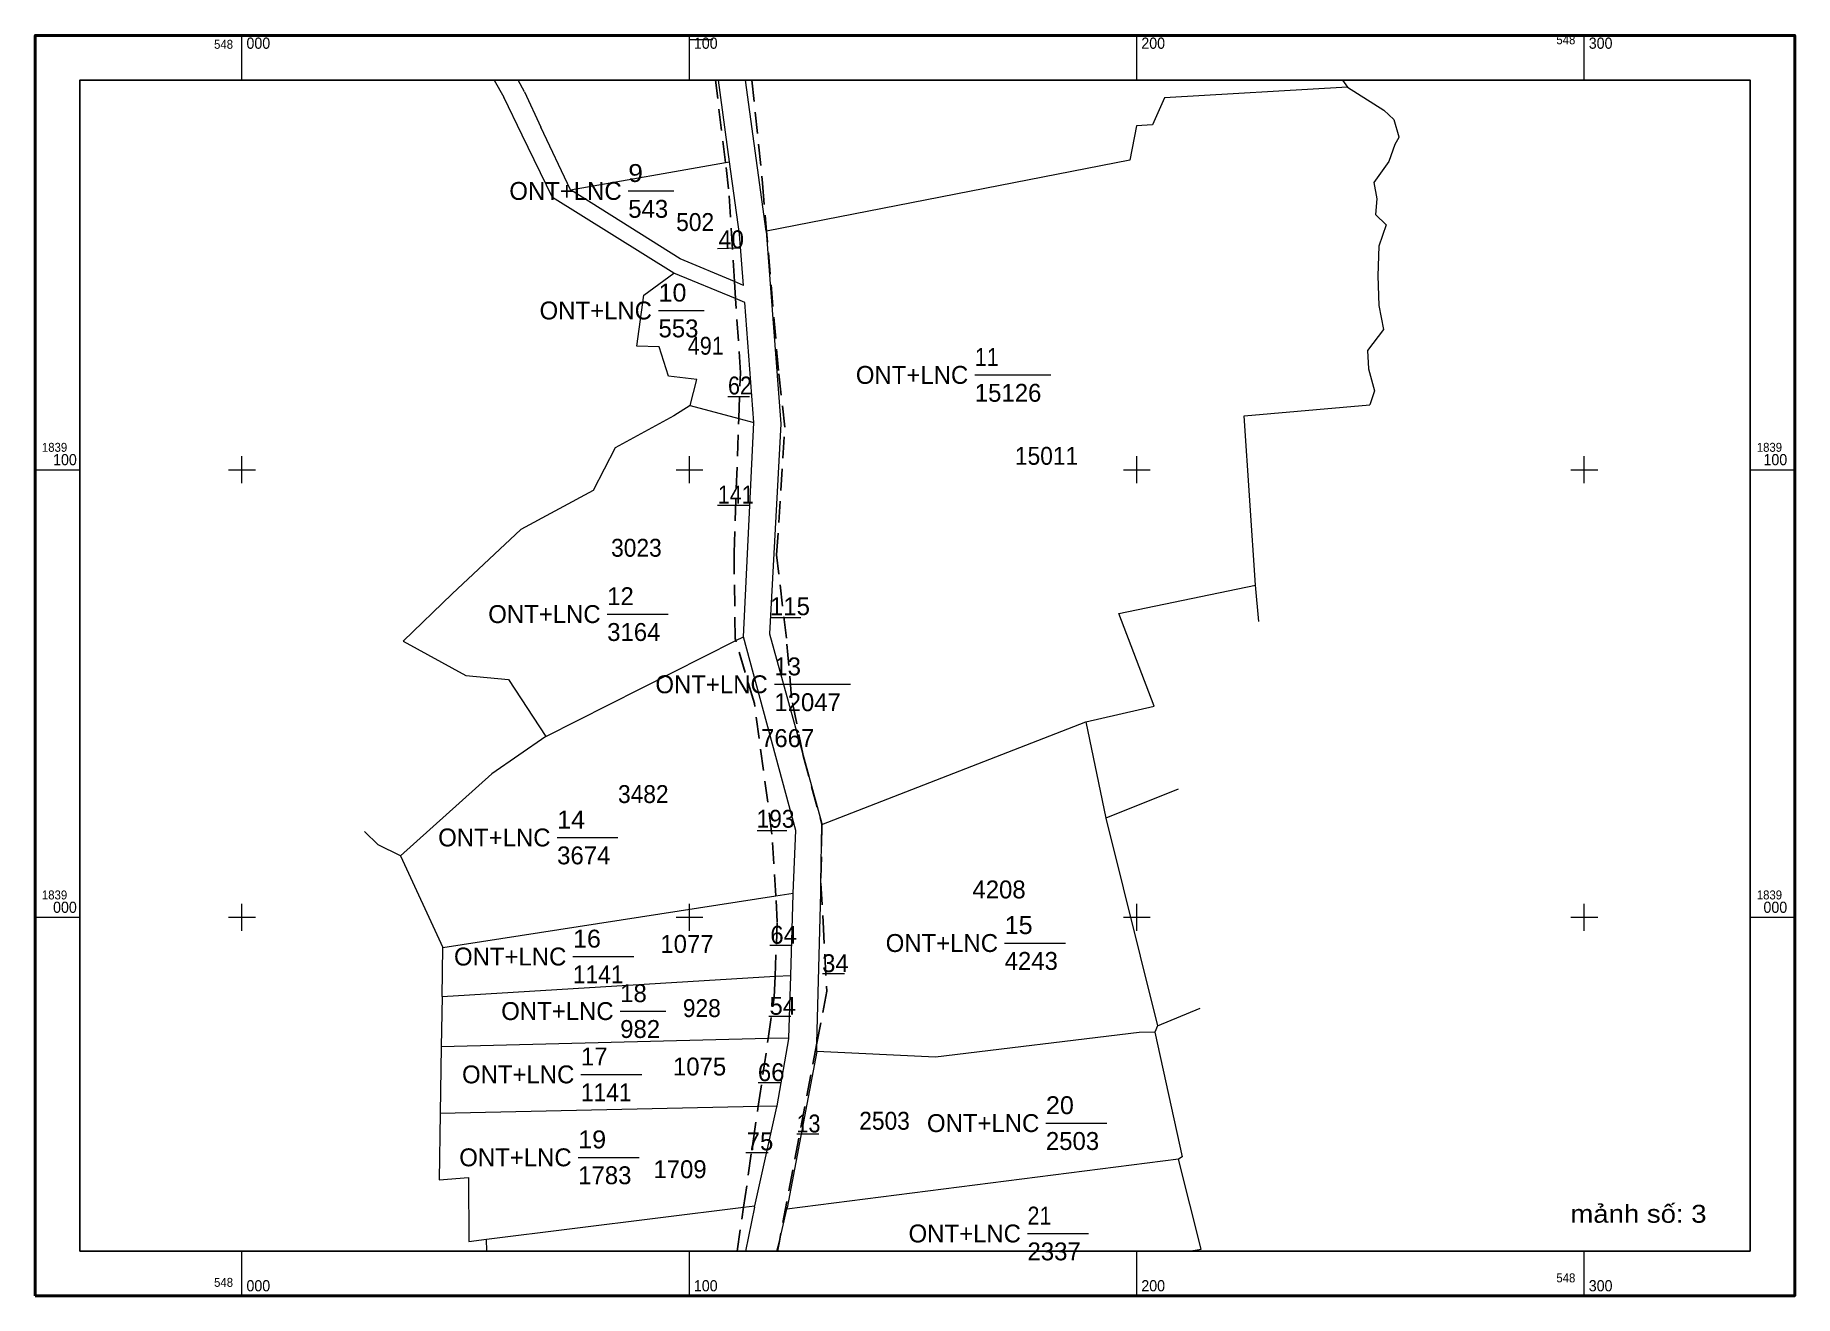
# Model space of a CAD drawing. Header units: metres. Extents: x 546939 to 549513, y 1838415 to 1840193.
# Drawn here: x 548087.1 to 548480.4, y 1839887.8 to 1840169.5 of the extents above; entities that cross this region are included whole.
import ezdxf
from ezdxf.enums import TextEntityAlignment as Align

# ---------------------------------------------------------------- set-up
doc = ezdxf.new("R2010")
doc.units = ezdxf.units.M
doc.header["$LTSCALE"] = 1.6
doc.linetypes.add('MEDIUM_DASHED', pattern=[4.5, 3, -1.5])
for name, color, linetype, lineweight in [('10', 7, 'Continuous', 13), ('13', 7, 'Continuous', 13), ('27', 7, 'Continuous', 13), ('8', 7, 'Continuous', 13)]:
    doc.layers.add(name, color=color, linetype=linetype, lineweight=lineweight)
doc.layers.add('15', color=7, linetype='Continuous')
doc.layers.add('19', color=7, linetype='Continuous')

msp = doc.modelspace()

# ---------------------------------------------------------------- texts
at = {"layer": '10'}
for p in [(548360.56, 1840038.51), (548360.56, 1840038.51), (548342.58, 1840001.01), (548342.58, 1840001.01), (548160.71, 1839991.56), (548160.71, 1839991.56), (548347.47, 1839952.13), (548347.47, 1839952.13)]:
    msp.add_text('D', height=0.01, dxfattribs=at).set_placement(p, align=Align.CENTER)
at = {"layer": '13'}
for s, width, p in [('9', 1.1, (548219.66, 1840136.67)), ('10', 1.05, (548226.42, 1840109.96)), ('11', 0.9, (548297.11, 1840095.57)), ('14', 1.05, (548203.76, 1839992.23)), ('16', 1.05, (548207.3, 1839965.63)), ('15', 1.05, (548303.78, 1839968.65)), ('1141', 0.95, (548207.3, 1839957.63)), ('1141', 0.95, (548209.09, 1839931.3)), ('20', 1.05, (548313, 1839928.42)), ('19', 1.05, (548208.47, 1839920.77)), ('21', 0.9, (548308.89, 1839903.76))]:
    msp.add_text(s, height=4, dxfattribs=dict(at, width=width)).set_placement(p)
for p in [(548218.19, 1840132.67), (548224.95, 1840105.96), (548295.64, 1840091.57), (548213.48, 1840038.13), (548250.84, 1840022.45), (548202.29, 1839988.23), (548205.83, 1839961.63), (548302.31, 1839964.65), (548216.38, 1839949.44), (548207.62, 1839935.3), (548311.53, 1839924.42), (548207, 1839916.77), (548307.42, 1839899.76)]:
    msp.add_text('ONT+LNC', height=4, dxfattribs=at).set_placement(p, align=Align.RIGHT)
for s, p in [('543', (548219.66, 1840128.67)), ('553', (548226.42, 1840101.96)), ('15126', (548297.11, 1840087.57)), ('12', (548214.95, 1840042.13)), ('3164', (548214.95, 1840034.13)), ('13', (548252.31, 1840026.45)), ('12047', (548252.31, 1840018.45)), ('3674', (548203.76, 1839984.23)), ('4243', (548303.78, 1839960.65)), ('18', (548217.85, 1839953.44)), ('982', (548217.85, 1839945.44)), ('17', (548209.09, 1839939.3)), ('2503', (548313, 1839920.42)), ('1783', (548208.47, 1839912.77)), ('2337', (548308.89, 1839895.76))]:
    msp.add_text(s, height=4, dxfattribs=at).set_placement(p)
at = {"layer": '15', "width": 1.15}
msp.add_text('mảnh số: 3', height=4, dxfattribs=at).set_placement((548445.44, 1839904.16), align=Align.CENTER)
at = {"layer": '19'}
for s, width, p in [('502', 0.95, (548230.37, 1840125.72)), ('40', 0.95, (548239.86, 1840121.87)), ('491', 0.9, (548232.97, 1840098.08)), ('62', 0.9, (548241.95, 1840089.2)), ('15011', 0.95, (548306.08, 1840073.49)), ('141', 0.9, (548239.67, 1840064.84)), ('3023', 0.95, (548215.83, 1840052.95)), ('3482', 0.95, (548217.37, 1839997.93)), ('193', 0.95, (548248.34, 1839992.41)), ('928', 0.95, (548231.86, 1839950.11)), ('13', 0.9, (548257.26, 1839924.33)), ('2503', 0.95, (548271.29, 1839924.94))]:
    msp.add_text(s, height=4, dxfattribs=dict(at, width=width)).set_placement(p)
for s, p in [('115', (548251.34, 1840039.89)), ('7667', (548249.33, 1840010.43)), ('4208', (548296.58, 1839976.62)), ('64', (548251.41, 1839966.49)), ('1077', (548226.83, 1839964.45)), ('34', (548262.98, 1839960.14)), ('54', (548251.23, 1839950.62)), ('1075', (548229.65, 1839937.06)), ('66', (548248.63, 1839935.8)), ('75', (548246.13, 1839920.34)), ('1709', (548225.28, 1839914.12))]:
    msp.add_text(s, height=4, dxfattribs=at).set_placement(p)
at = {"layer": '27', "width": 0.95}
for p in [(548431.33, 1840167.43), (548131.33, 1840166.43), (548131.33, 1839889.84), (548431.33, 1839890.84)]:
    msp.add_text('548', height=2, dxfattribs=at).set_placement(p, align=Align.RIGHT)
for s, height, p in [('000', 2.5, (548134.33, 1840166.43)), ('100', 2.5, (548234.33, 1840166.43)), ('200', 2.5, (548334.33, 1840166.43)), ('300', 2.5, (548434.33, 1840166.43)), ('1839', 2, (548088.61, 1840076.39)), ('100', 2.5, (548091.11, 1840073.39)), ('1839', 2, (548471.88, 1840076.39)), ('100', 2.5, (548473.38, 1840073.39)), ('1839', 2, (548088.61, 1839976.39)), ('1839', 2, (548471.88, 1839976.39)), ('000', 2.5, (548091.11, 1839973.39)), ('000', 2.5, (548473.38, 1839973.39)), ('000', 2.5, (548134.33, 1839888.84)), ('100', 2.5, (548234.33, 1839888.84)), ('200', 2.5, (548334.33, 1839888.84)), ('300', 2.5, (548434.33, 1839888.84))]:
    msp.add_text(s, height=height, dxfattribs=at).set_placement(p)

# ---------------------------------------------------------------- linework, layer by layer
at = {"layer": '10'}
for p, q in [((548189.68, 1840159.43), (548191.83, 1840155.59)), ((548196.44, 1840156.83), (548195.07, 1840159.43)), ((548242.3, 1840141.2), (548239.81, 1840159.43)), ((548250.48, 1840125.67), (548245.86, 1840159.43)), ((548379.31, 1840159.43), (548380.39, 1840157.88)), ((548195.93, 1840147.14), (548191.83, 1840155.59)), ((548196.44, 1840156.83), (548200.13, 1840148.95)), ((548206.72, 1840134.91), (548200.13, 1840148.95)), ((548245.39, 1840113.58), (548243.42, 1840114.41)), ((548360.56, 1840038.51), (548359.88, 1840046.58)), ((548169.32, 1840034.1), (548183.35, 1840026.42)), ((548262.95, 1839993.11), (548321.94, 1840016.09)), ((548342.58, 1840001.01), (548326.41, 1839994.57)), ((548168.73, 1839986.13), (548178.23, 1839965.65)), ((548256.54, 1839977.58), (548256.55, 1839977.77)), ((548337.94, 1839948.18), (548347.47, 1839952.13)), ((548337.94, 1839948.18), (548337.34, 1839946.7)), ((548261.78, 1839942.41), (548255.19, 1839907.51)), ((548177.64, 1839928.67), (548177.41, 1839913.78)), ((548342.62, 1839918.33), (548255.11, 1839907.19)), ((548247.85, 1839907.63), (548245.85, 1839897.84)), ((548188.08, 1839897.84), (548188.01, 1839900.46)), ((548252.9, 1839897.84), (548253.43, 1839900.07))]:
    msp.add_line(p, q, dxfattribs=at)
at = {"layer": '10', "linetype": 'MEDIUM_DASHED', "lineweight": 25}
for p, q in [((548241.38, 1840141.04), (548239.15, 1840159.43)), ((548244, 1839897.84), (548245.43, 1839907.65)), ((548253.43, 1839900.07), (548253.01, 1839897.84))]:
    msp.add_line(p, q, dxfattribs=at)
for points in [[(548247.27, 1840159.43), (548249.66, 1840136.4), (548250.57, 1840125.69)], [(548243.42, 1840114.41), (548242.09, 1840135.15), (548241.38, 1840141.04)], [(548258.75, 1840008.56), (548256.17, 1840021.45), (548255, 1840034.74), (548252.82, 1840053.39), (548254.64, 1840081.89), (548253.23, 1840094.53), (548250.57, 1840125.69)], [(548244.36, 1840083.86), (548244.72, 1840094), (548243.66, 1840110.61), (548243.42, 1840114.41)], [(548243.69, 1840034.22), (548243.55, 1840034.68), (548243.3, 1840053.8), (548244.36, 1840083.86)], [(548252.62, 1839977.16), (548251.78, 1839990.95), (548247.84, 1840020.15), (548243.69, 1840034.22)], [(548258.75, 1840008.56), (548262.95, 1839993.11), (548262.71, 1839980.01)], [(548252.47, 1839959.22), (548252.97, 1839971.38), (548252.62, 1839977.16)], [(548262.71, 1839980.01), (548263.2, 1839971.36), (548264.03, 1839955.87), (548261.83, 1839944.27), (548253.43, 1839900.07)], [(548250.92, 1839945.29), (548252.28, 1839954.59), (548252.47, 1839959.22)], [(548245.43, 1839907.65), (548248.72, 1839930.19), (548250.92, 1839945.29)]]:
    msp.add_lwpolyline(points, dxfattribs=at)
at = {"layer": '10'}
for points in [[(548380.39, 1840157.88), (548339.5, 1840155.5), (548336.83, 1840149.44), (548333.25, 1840149.19), (548331.79, 1840141.56), (548250.57, 1840125.69), (548250.48, 1840125.67)], [(548380.39, 1840157.88), (548388.54, 1840152.68), (548390.73, 1840150.63), (548391.9, 1840146.77), (548391.9, 1840146.62), (548390.98, 1840145.01), (548389.68, 1840141.25), (548386.28, 1840136.56), (548386.95, 1840132.89), (548386.7, 1840129.44), (548389.02, 1840127.06), (548387.38, 1840122.35), (548387.22, 1840115.69), (548387.39, 1840109.08), (548388.49, 1840103.75), (548384.87, 1840099.03), (548385.09, 1840094.91), (548386.43, 1840090.03), (548385.4, 1840086.86)], [(548229.85, 1840116.31), (548202.7, 1840133.18), (548195.93, 1840147.14)], [(548206.72, 1840134.91), (548241.38, 1840141.04), (548242.3, 1840141.2)], [(548245.39, 1840113.58), (548244.51, 1840125.02), (548242.3, 1840141.2)], [(548243.42, 1840114.41), (548231.27, 1840119.51), (548206.72, 1840134.91)], [(548250.48, 1840125.67), (548253.75, 1840082.67), (548251.23, 1840035.69), (548258.75, 1840008.56), (548262.95, 1839993.38)], [(548233.52, 1840086.74), (548234.99, 1840092.58), (548228.66, 1840093.27), (548226.53, 1840099.83), (548221.6, 1840099.96), (548223.14, 1840111.37), (548229.85, 1840116.31)], [(548245.68, 1840109.77), (548243.66, 1840110.61), (548229.85, 1840116.31)], [(548256.55, 1839977.77), (548257.11, 1839991.77), (548245.41, 1840035.09), (548247.7, 1840082.97), (548245.68, 1840109.77)], [(548233.52, 1840086.74), (548229.81, 1840084.46), (548216.75, 1840077.27), (548211.79, 1840067.74), (548195.66, 1840059.01)], [(548233.52, 1840086.74), (548244.36, 1840083.86), (548247.7, 1840082.97)], [(548359.88, 1840046.58), (548357.33, 1840084.39), (548385.4, 1840086.86)], [(548169.32, 1840034.1), (548180.29, 1840044.69), (548195.66, 1840059.01)], [(548321.94, 1840016.09), (548337.2, 1840019.58), (548329.31, 1840040.23), (548359.88, 1840046.58)], [(548201.24, 1840012.77), (548243.69, 1840034.22), (548245.41, 1840035.09)], [(548183.35, 1840026.42), (548192.87, 1840025.5), (548201.24, 1840012.77)], [(548321.94, 1840016.09), (548326.41, 1839994.57), (548337.94, 1839948.18)], [(548201.24, 1840012.77), (548189.2, 1840004.42), (548168.73, 1839986.13)], [(548261.78, 1839942.41), (548261.83, 1839944.27), (548262.67, 1839977.87), (548262.71, 1839980.01), (548262.95, 1839993.11), (548262.95, 1839993.38)], [(548168.73, 1839986.13), (548163.78, 1839988.56), (548160.71, 1839991.56)], [(548178.05, 1839954.7), (548178.23, 1839965.65), (548252.62, 1839977.16), (548256.55, 1839977.77)], [(548247.85, 1839907.63), (548247.93, 1839907.96), (548252.89, 1839930.07), (548252.92, 1839930.28), (548255.51, 1839945.27), (548255.51, 1839945.41), (548255.96, 1839959.34), (548255.96, 1839959.43), (548256.54, 1839977.58)], [(548178.05, 1839954.7), (548252.47, 1839959.22), (548255.96, 1839959.43)], [(548178.05, 1839954.7), (548177.87, 1839943.45), (548177.64, 1839928.67)], [(548255.51, 1839945.41), (548250.92, 1839945.29), (548177.87, 1839943.45)], [(548337.34, 1839946.7), (548333.82, 1839946.63), (548288.34, 1839941.16), (548261.78, 1839942.41)], [(548337.34, 1839946.7), (548343.43, 1839918.88), (548342.62, 1839918.33)], [(548177.64, 1839928.67), (548248.72, 1839930.19), (548252.92, 1839930.28)], [(548344.96, 1839897.84), (548347.71, 1839898.25), (548342.62, 1839918.33)], [(548177.41, 1839913.78), (548183.94, 1839914.26), (548184.04, 1839899.96)], [(548184.04, 1839899.96), (548188.01, 1839900.46), (548245.43, 1839907.65), (548247.93, 1839907.96)], [(548253.43, 1839900.07), (548255.11, 1839907.19), (548255.19, 1839907.51)]]:
    msp.add_lwpolyline(points, dxfattribs=at)
at = {"layer": '13'}
for p, q in [((548219.66, 1840134.67), (548229.86, 1840134.67)), ((548226.42, 1840107.96), (548236.62, 1840107.96)), ((548297.11, 1840093.57), (548314.11, 1840093.57)), ((548214.95, 1840040.13), (548228.55, 1840040.13)), ((548252.31, 1840024.45), (548269.31, 1840024.45)), ((548203.76, 1839990.23), (548217.36, 1839990.23)), ((548303.78, 1839966.65), (548317.38, 1839966.65)), ((548207.3, 1839963.63), (548220.9, 1839963.63)), ((548217.85, 1839951.44), (548228.05, 1839951.44)), ((548209.09, 1839937.3), (548222.69, 1839937.3)), ((548313, 1839926.42), (548326.6, 1839926.42)), ((548208.47, 1839918.77), (548222.07, 1839918.77)), ((548308.89, 1839901.76), (548322.49, 1839901.76))]:
    msp.add_line(p, q, dxfattribs=at)
at = {"layer": '27'}
for p, q in [((548133.33, 1840159.43), (548133.33, 1840169.43)), ((548233.33, 1840159.43), (548233.33, 1840169.43)), ((548333.33, 1840159.43), (548333.33, 1840169.43)), ((548433.33, 1840159.43), (548433.33, 1840169.43)), ((548133.33, 1840069.39), (548133.33, 1840075.39)), ((548233.33, 1840069.39), (548233.33, 1840075.39)), ((548333.33, 1840069.39), (548333.33, 1840075.39)), ((548433.33, 1840069.39), (548433.33, 1840075.39)), ((548087.11, 1840072.39), (548097.11, 1840072.39)), ((548130.33, 1840072.39), (548136.33, 1840072.39)), ((548230.33, 1840072.39), (548236.33, 1840072.39)), ((548330.33, 1840072.39), (548336.33, 1840072.39)), ((548430.33, 1840072.39), (548436.33, 1840072.39)), ((548470.38, 1840072.39), (548480.38, 1840072.39)), ((548133.33, 1839969.39), (548133.33, 1839975.39)), ((548233.33, 1839969.39), (548233.33, 1839975.39)), ((548333.33, 1839969.39), (548333.33, 1839975.39)), ((548433.33, 1839969.39), (548433.33, 1839975.39)), ((548087.11, 1839972.39), (548097.11, 1839972.39)), ((548130.33, 1839972.39), (548136.33, 1839972.39)), ((548230.33, 1839972.39), (548236.33, 1839972.39)), ((548330.33, 1839972.39), (548336.33, 1839972.39)), ((548430.33, 1839972.39), (548436.33, 1839972.39)), ((548470.38, 1839972.39), (548480.38, 1839972.39)), ((548133.33, 1839887.84), (548133.33, 1839897.84)), ((548233.33, 1839887.84), (548233.33, 1839897.84)), ((548333.33, 1839887.84), (548333.33, 1839897.84)), ((548433.33, 1839887.84), (548433.33, 1839897.84))]:
    msp.add_line(p, q, dxfattribs=at)
at = {"layer": '27', "lineweight": 40}
msp.add_lwpolyline([(548087.11, 1839887.84), (548087.11, 1840169.43), (548480.38, 1840169.43), (548480.38, 1839887.84)], close=True, dxfattribs=at)
at = {"layer": '27', "lineweight": 25}
msp.add_lwpolyline([(548097.11, 1839897.84), (548097.11, 1840159.43), (548470.38, 1840159.43), (548470.38, 1839897.84)], close=True, dxfattribs=at)
at = {"layer": '8'}
for p, q in [((548233.37, 1840168.49), (548238.59, 1840168.49)), ((548239.58, 1840121.81), (548244.53, 1840121.94)), ((548241.92, 1840088.72), (548246.75, 1840088.72)), ((548239.58, 1840064.48), (548246.62, 1840064.48)), ((548251.58, 1840039.37), (548258.23, 1840039.37)), ((548248.45, 1839991.76), (548255.1, 1839991.76)), ((548251.31, 1839966.2), (548256.27, 1839966.2)), ((548263.06, 1839959.83), (548268.02, 1839959.83)), ((548251.05, 1839950.33), (548256.01, 1839950.33)), ((548248.7, 1839935.5), (548253.66, 1839935.5)), ((548257.31, 1839924.05), (548262.27, 1839924.05)), ((548245.96, 1839919.88), (548250.92, 1839919.88))]:
    msp.add_line(p, q, dxfattribs=at)

msp.set_redraw_order([(e.dxf.handle, doc.entitydb.next_handle()) for e in msp.query("TEXT MTEXT ATTDEF DIMENSION ARC_DIMENSION")])  # texts and dimensions are drawn at this point

doc.saveas('drawing.dxf')
